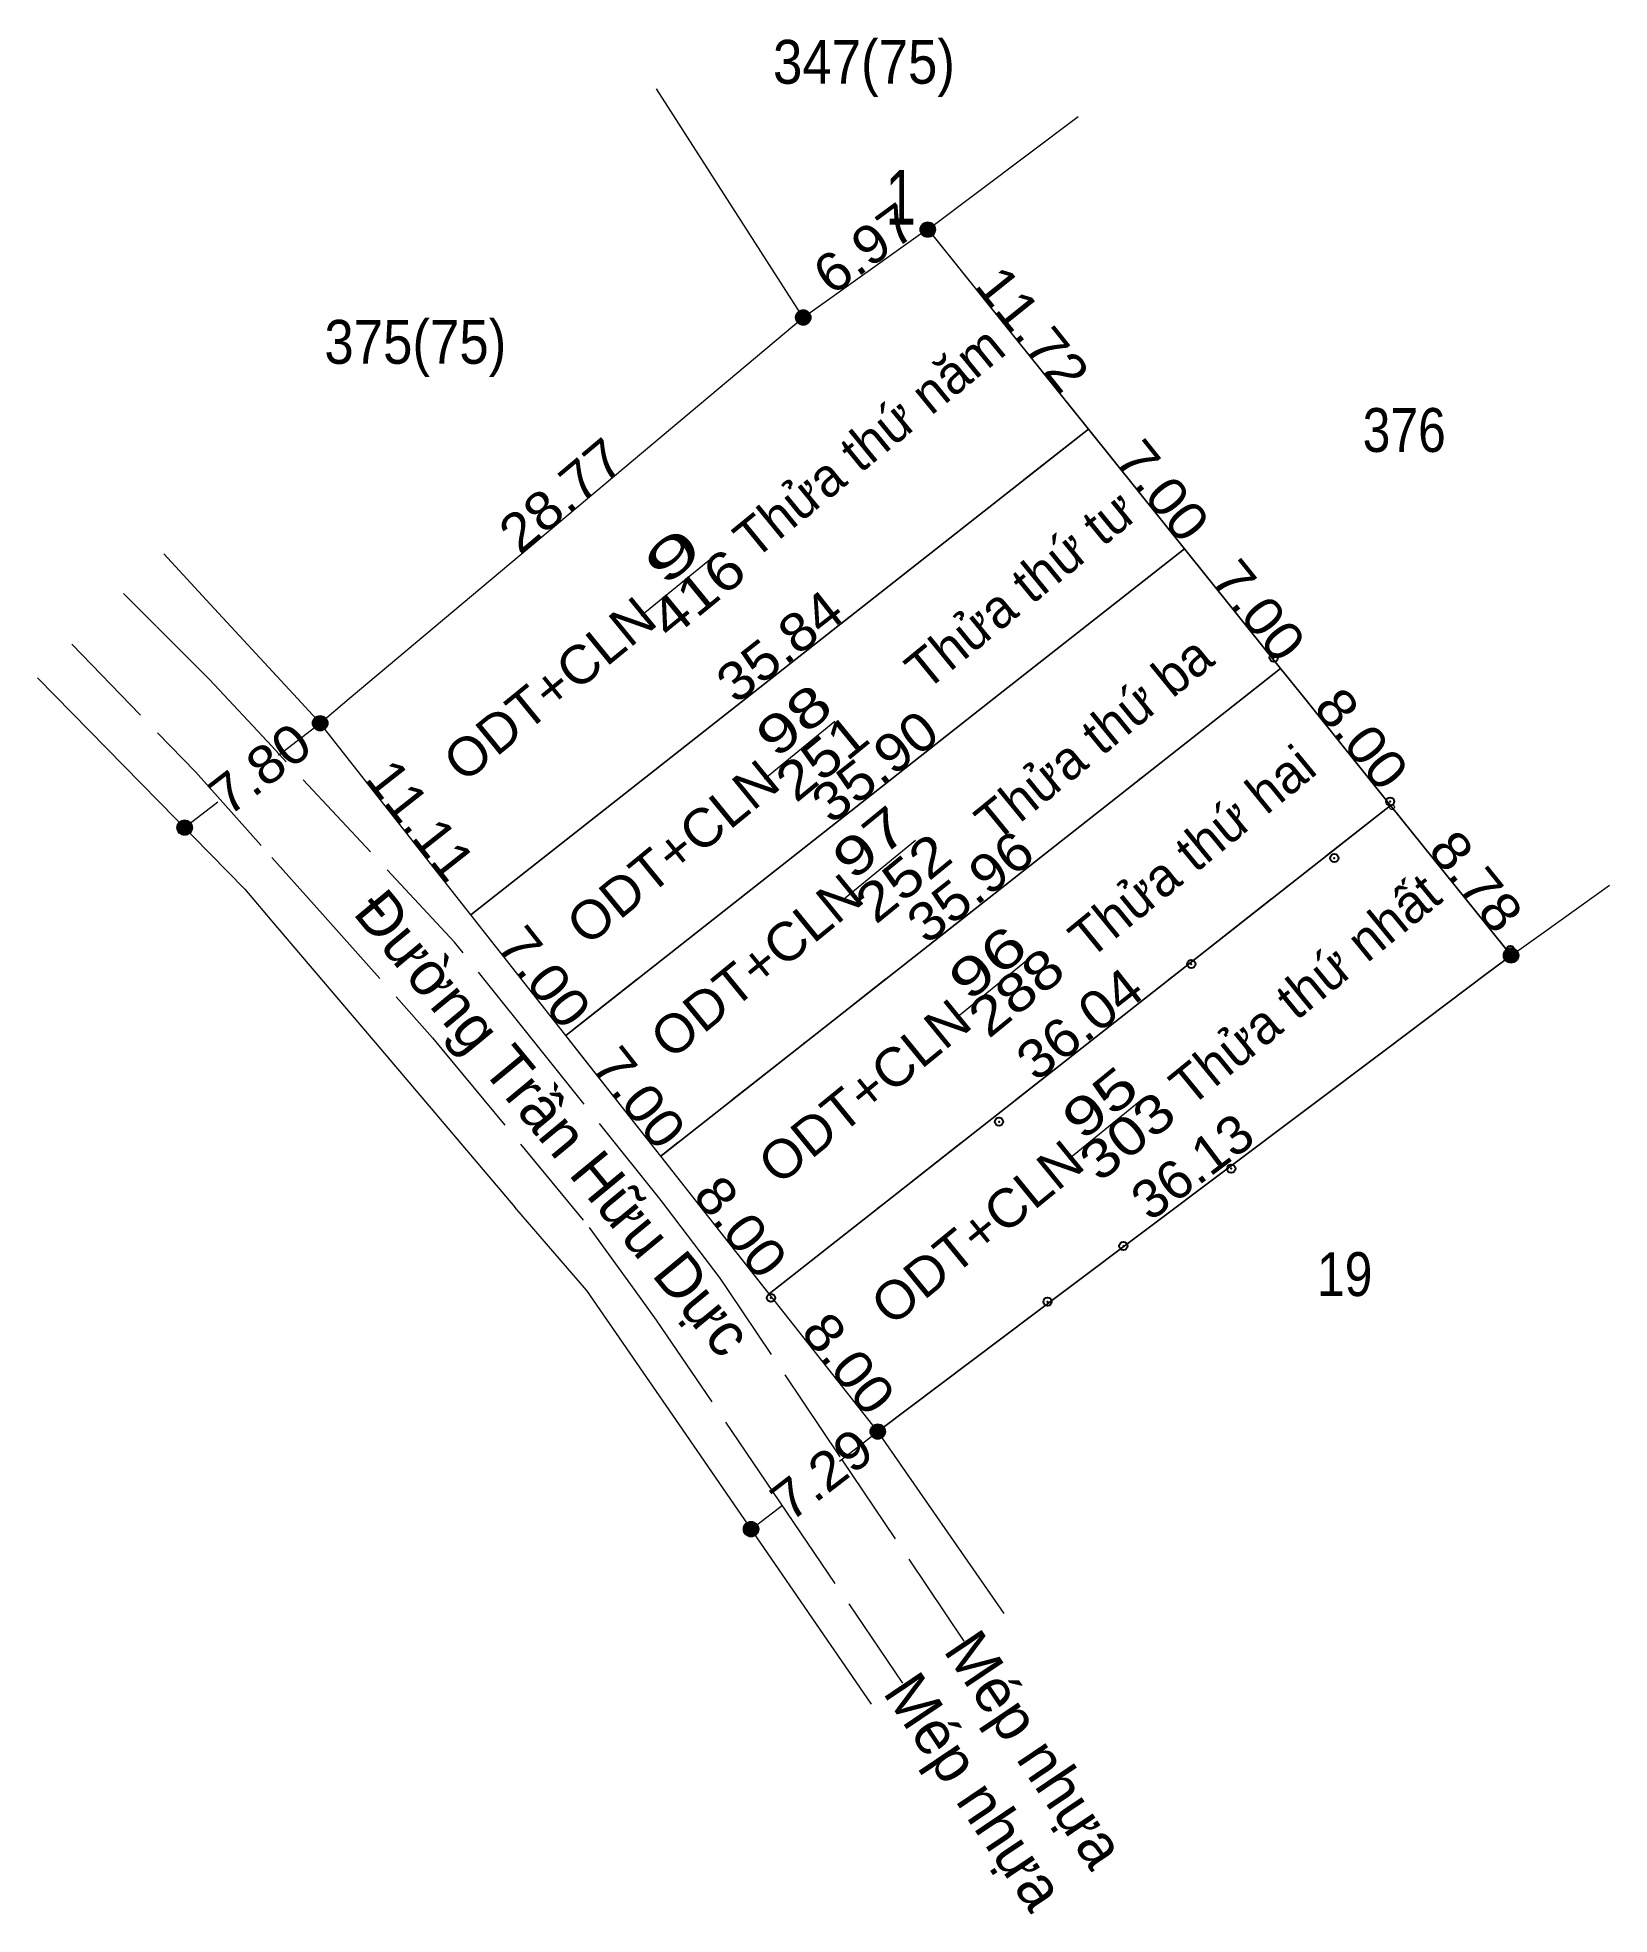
# Model space of a CAD drawing. Header units: metres. Extents: x 551538 to 552829, y 1838513 to 1839106.
# Drawn here: x 552220.9 to 552292.6, y 1838933.1 to 1839018.7 of the extents above; entities that cross this region are included whole.
import ezdxf
from ezdxf.enums import TextEntityAlignment as Align

# ---------------------------------------------------------------- set-up
doc = ezdxf.new("R2010")
doc.units = ezdxf.units.M
doc.header["$LTSCALE"] = 0.75
doc.header["$PDMODE"] = 32
doc.header["$PDSIZE"] = 0.375
doc.linetypes.add('DASH_DOUBLE_DOT', pattern=[9.2, 5, -1.2, 0.3, -1.2, 0.3, -1.2])
doc.linetypes.add('LONG_DASHED', pattern=[7.5, 6, -1.5])
doc.layers.add('1', color=7, linetype='Continuous', lineweight=13)
doc.layers.add('4', color=7, linetype='Continuous', lineweight=13)
doc.layers.add('7', color=7, linetype='Continuous')

msp = doc.modelspace()

# ---------------------------------------------------------------- texts
at = {"layer": '4'}
for s, width, p in [('347(75)', 0.9, (552258.61, 1839016.6)), ('375(75)', 0.9, (552238.15, 1839003.83)), ('376', 0.85, (552283.25, 1838999.81)), ('19', 0.85, (552280.535, 1838961.32))]:
    msp.add_text(s, height=2, dxfattribs=dict(at, width=width)).set_placement(p, align=Align.CENTER)
at = {"layer": '4', "width": 0.75}
msp.add_text(' 1', height=2.5, dxfattribs=at).set_placement((552260.98, 1839010.17), align=Align.RIGHT)
at = {"layer": '4'}
for s, rotation, width, p in [('6.97', 36.36, 1.1, (552259.1612, 1839008.3822)), ('11.72', 308.772, 1.1, (552265.6198, 1839004.873)), ('28.77', 40.022, 1.1, (552245.3773, 1838997.1587)), ('7.00', 308.737, 1.1, (552271.5506, 1838997.4975)), ('9', 39.259, 1.9, (552250.4413, 1838994.3856)), ('416', 39.259, 1.2, (552251.5763, 1838992.6871)), ('7.00', 308.737, 1.1, (552275.9306, 1838992.0375)), ('35.84', 38.178, 1.1, (552255.3042, 1838990.2605)), ('98', 39.259, 1.35, (552255.9613, 1838986.8971)), ('8.00', 308.76, 1.1, (552280.6258, 1838986.1828)), ('35.90', 38.179, 1.1, (552259.6541, 1838984.7805)), ('7.80', 37.604, 1.1, (552231.5961, 1838984.6644)), ('251', 39.259, 1.15, (552257.2463, 1838985.1899)), ('11.11', 308.197, 1.05, (552237.7127, 1838982.4811)), ('97', 39.259, 1.35, (552259.4513, 1838981.3271)), ('252', 39.259, 1.2, (552260.9563, 1838979.7071)), ('35.96', 38.18, 1.1, (552263.9991, 1838979.2966)), ('8.78', 308.773, 1.1, (552285.8463, 1838979.678)), ('7.00', 308.212, 1.1, (552243.3544, 1838975.3313)), ('96', 39.259, 1.4, (552264.8013, 1838975.8534)), ('288', 39.259, 1.2, (552266.1063, 1838974.5008)), ('36.04', 38.171, 1.1, (552268.9842, 1838973.04)), ('7.00', 308.212, 1.1, (552247.6744, 1838969.8313)), ('95', 39.259, 1.35, (552269.9263, 1838969.463)), ('303', 39.259, 1.2, (552271.1713, 1838967.9385)), ('36.13', 36.933, 1.05, (552274.1142, 1838966.5275)), ('8.00', 308.246, 1.1, (552252.3061, 1838963.9317)), ('8.00', 308.206, 1.1, (552257.2241, 1838957.7012)), ('7.29', 37.593, 1.1, (552257.2212, 1838952.4923))]:
    msp.add_text(s, height=1.75, rotation=rotation, dxfattribs=dict(at, width=width)).set_placement(p, align=Align.CENTER)
for s, height, rotation, p in [('Thửa thứ năm', 1.75, 39.259, (552259.3963, 1838999.5831)), ('Thửa thứ tư', 1.75, 39.259, (552266.3163, 1838992.8593)), ('Thửa thứ ba', 1.75, 39.259, (552269.6513, 1838986.0732)), ('Thửa thứ hai', 1.75, 39.259, (552274.1313, 1838980.9094)), ('Thửa thứ nhất', 1.75, 39.259, (552279.2813, 1838974.6235)), ('Đường Trần Hữu Dực', 2, 309.577, (552243.6841, 1838968.5771)), ('Mép nhựa', 2, 303.905, (552265.5948, 1838940.0978)), ('Mép nhựa', 2, 303.905, (552262.8348, 1838938.1778))]:
    msp.add_text(s, height=height, rotation=rotation, dxfattribs=at).set_placement(p, align=Align.CENTER)
at = {"layer": '4', "width": 1.05}
for p in [(552249.8225, 1838992.3993), (552255.4425, 1838984.9593), (552259.2625, 1838979.7693), (552264.1825, 1838974.0493), (552269.3225, 1838967.6193)]:
    msp.add_text('ODT+CLN ', height=1.75, rotation=39.259, dxfattribs=at).set_placement(p, align=Align.RIGHT)

# ---------------------------------------------------------------- hatches: boundary and pattern name
at = {"layer": '4'}
for points in [[(552261.8696, 1839009.9466, 1), (552261.1696, 1839009.9466, 1)], [(552256.19, 1839005.94, 1), (552255.49, 1839005.94, 1)], [(552234.16, 1838987.44, 1), (552233.46, 1838987.44, 1)], [(552227.98, 1838982.68, 1), (552227.28, 1838982.68, 1)], [(552288.47, 1838976.85, 1), (552287.77, 1838976.85, 1)], [(552259.59, 1838955.14, 1), (552258.89, 1838955.14, 1)], [(552253.81, 1838950.69, 1), (552253.11, 1838950.69, 1)]]:
    msp.add_hatch(color=256, dxfattribs=at).paths.add_polyline_path(points)

# ---------------------------------------------------------------- linework, layer by layer
at = {"layer": '1'}
for points in [[(552264.54, 1838988.56), (552273.23, 1838995.39), (552277.61, 1838989.93), (552275.87, 1838988.56)], [(552275.87, 1838988.56), (552277.61, 1838989.93), (552278.71, 1838988.56)], [(552275.87, 1838988.56), (552249.34, 1838967.7), (552245.01, 1838973.2), (552264.54, 1838988.56)], [(552278.71, 1838988.56), (552282.62, 1838983.69), (552254.29, 1838961.42), (552249.34, 1838967.7), (552275.87, 1838988.56)]]:
    msp.add_lwpolyline(points, dxfattribs=at)
msp.add_lwpolyline([(552282.62, 1838983.69), (552288.12, 1838976.85), (552259.24, 1838955.14), (552254.29, 1838961.42)], close=True, dxfattribs=at)
at = {"layer": '4'}
for p, q in [((552255.84, 1839005.94), (552249.15, 1839016.36)), ((552255.84, 1839005.94), (552249.15, 1839016.36)), ((552261.53, 1839009.96), (552268.38, 1839015.1)), ((552235.14, 1838988.56), (552255.84, 1839005.94)), ((552228.79, 1838992.87), (552226.68, 1838995.16)), ((552248.45, 1838992.35), (552251.66, 1838994.97)), ((552277.61, 1838989.93), (552273.23, 1838995.39)), ((552232.77, 1838988.56), (552228.79, 1838992.87)), ((552278.71, 1838988.56), (552277.61, 1838989.93)), ((552220.92, 1838989.51), (552230.37, 1838979.88)), ((552233.81, 1838987.44), (552232.77, 1838988.56)), ((552233.81, 1838987.44), (552235.14, 1838988.56)), ((552282.62, 1838983.69), (552278.71, 1838988.56)), ((552231.91, 1838985.98), (552233.81, 1838987.44)), ((552254.07, 1838984.91), (552257.28, 1838987.53)), ((552227.63, 1838982.68), (552229.15, 1838983.85)), ((552257.75, 1838979.48), (552260.96, 1838982.1)), ((552289.6, 1838977.9), (552292.61, 1838980.05)), ((552288.12, 1838976.85), (552289.6, 1838977.9)), ((552287.01, 1838976.02), (552288.12, 1838976.85)), ((552262.81, 1838974), (552266.02, 1838976.62)), ((552282.44, 1838972.58), (552287.01, 1838976.02)), ((552236.57, 1838972.58), (552242.69, 1838965.38)), ((552282.44, 1838972.58), (552267.79, 1838961.57)), ((552267.95, 1838967.57), (552271.16, 1838970.19)), ((552245.96, 1838961.59), (552242.69, 1838965.38)), ((552259.24, 1838955.14), (552254.29, 1838961.42)), ((552258.96, 1838942.71), (552250.5, 1838955)), ((552257.49, 1838953.79), (552259.24, 1838955.14)), ((552265.01, 1838946.85), (552259.24, 1838955.14)), ((552253.46, 1838950.69), (552254.89, 1838951.79))]:
    msp.add_line(p, q, dxfattribs=at)
at = {"layer": '4', "linetype": 'LONG_DASHED'}
for p, q in [((552226.33, 1838991.87), (552224.84, 1838993.36)), ((552257.53, 1838953.99), (552252.43, 1838961.57)), ((552263.18, 1838945.58), (552257.6, 1838953.88))]:
    msp.add_line(p, q, dxfattribs=at)
at = {"layer": '4', "linetype": 'DASH_DOUBLE_DOT'}
for p, q in [((552282.62, 1838983.69), (552268.49, 1838972.58)), ((552255.55, 1838972.58), (552249.34, 1838967.7)), ((552268.49, 1838972.58), (552254.48, 1838961.57)), ((552254.48, 1838961.57), (552254.29, 1838961.42))]:
    msp.add_line(p, q, dxfattribs=at)
at = {"layer": '4'}
for points in [[(552235.14, 1838988.56), (552255.84, 1839005.94), (552261.51, 1839009.99), (552268.85, 1839000.85), (552253.22, 1838988.56)], [(552235.14, 1838988.56), (552255.84, 1839005.94), (552261.51, 1839009.99), (552268.85, 1839000.85), (552273.23, 1838995.39), (552277.61, 1838989.93), (552278.71, 1838988.56)], [(552255.84, 1839005.94), (552261.51, 1839009.99), (552261.7, 1839009.76)], [(552273.23, 1838995.39), (552268.85, 1839000.85), (552261.7, 1839009.76)], [(552253.22, 1838988.56), (552268.85, 1839000.85), (552273.23, 1838995.39), (552264.54, 1838988.56)], [(552253.22, 1838988.56), (552240.68, 1838978.7), (552233.81, 1838987.44), (552235.14, 1838988.56)], [(552245.5, 1838972.58), (552245.01, 1838973.2), (552240.68, 1838978.7), (552233.81, 1838987.44), (552235.14, 1838988.56)], [(552264.54, 1838988.56), (552245.01, 1838973.2), (552240.68, 1838978.7), (552253.22, 1838988.56)], [(552278.71, 1838988.56), (552282.62, 1838983.69), (552287.01, 1838978.23)], [(552245.01, 1838973.2), (552240.68, 1838978.7), (552233.81, 1838987.44)], [(552288.12, 1838976.85), (552287.01, 1838978.23), (552282.62, 1838983.69)], [(552230.37, 1838979.88), (552231.61, 1838978.42), (552236.57, 1838972.58)], [(552288.12, 1838976.85), (552289.6, 1838977.9), (552292.61, 1838980.05)], [(552287.01, 1838978.23), (552288.12, 1838976.85), (552287.01, 1838976.02), (552282.44, 1838972.58)], [(552249.34, 1838967.7), (552245.5, 1838972.58), (552245.01, 1838973.2)], [(552254.17, 1838961.57), (552249.34, 1838967.7), (552245.5, 1838972.58)], [(552259.24, 1838955.14), (552267.79, 1838961.57), (552282.44, 1838972.58)], [(552254.29, 1838961.42), (552254.17, 1838961.57), (552249.34, 1838967.7)], [(552250.5, 1838955), (552245.97, 1838961.57), (552245.96, 1838961.59)], [(552267.79, 1838961.57), (552259.24, 1838955.14), (552254.29, 1838961.42), (552254.17, 1838961.57)]]:
    msp.add_lwpolyline(points, dxfattribs=at)
at = {"layer": '4', "linetype": 'DASH_DOUBLE_DOT'}
for points in [[(552268.85, 1839000.85), (552253.22, 1838988.56), (552240.68, 1838978.7)], [(552273.23, 1838995.39), (552264.54, 1838988.56), (552245.01, 1838973.2)], [(552277.61, 1838989.93), (552275.87, 1838988.56), (552255.55, 1838972.58)]]:
    msp.add_lwpolyline(points, dxfattribs=at)
at = {"layer": '4', "linetype": 'LONG_DASHED'}
for points in [[(552231.61, 1838986.39), (552228.76, 1838989.44), (552226.35, 1838991.85)], [(552222.48, 1838991.04), (552228.13, 1838985.22), (552231.61, 1838981.31)], [(552243.84, 1838972.58), (552239.94, 1838977.46), (552231.61, 1838986.39)], [(552231.61, 1838981.31), (552233.53, 1838979.16), (552238.93, 1838973.1), (552239.36, 1838972.58)], [(552239.36, 1838972.58), (552246.08, 1838964.45), (552248.16, 1838961.57)], [(552252.43, 1838961.57), (552252.05, 1838962.14), (552249.36, 1838965.67), (552243.84, 1838972.58)], [(552248.16, 1838961.57), (552249.14, 1838960.22), (552254.76, 1838951.94), (552260.37, 1838943.67)]]:
    msp.add_lwpolyline(points, dxfattribs=at)
at = {"layer": '4'}
for centre, radius in [((552261.5196, 1839009.9466), 0.35), ((552255.84, 1839005.94), 0.35), ((552233.81, 1838987.44), 0.35), ((552282.69, 1838983.61), 0.11), ((552227.63, 1838982.68), 0.35), ((552288.12, 1838976.85), 0.35), ((552259.24, 1838955.14), 0.35), ((552253.46, 1838950.69), 0.35)]:
    msp.add_circle(centre, radius, dxfattribs=at)
at = {"layer": '7'}
for p in [(552261.56, 1839010), (552261.56, 1839009.98), (552255.91, 1839005.95), (552277.3, 1838990.43), (552233.82, 1838987.49), (552282.61, 1838983.87), (552280.06, 1838981.29), (552288.09, 1838977.1), (552273.54, 1838976.46), (552264.77, 1838969.27), (552275.36, 1838967.13), (552270.44, 1838963.6), (552254.37, 1838961.24), (552266.98, 1838961.06)]:
    msp.add_point(p, dxfattribs=at)

msp.set_redraw_order([(e.dxf.handle, doc.entitydb.next_handle()) for e in msp.query("TEXT MTEXT ATTDEF DIMENSION ARC_DIMENSION")])  # texts and dimensions are drawn at this point

doc.saveas('drawing.dxf')
